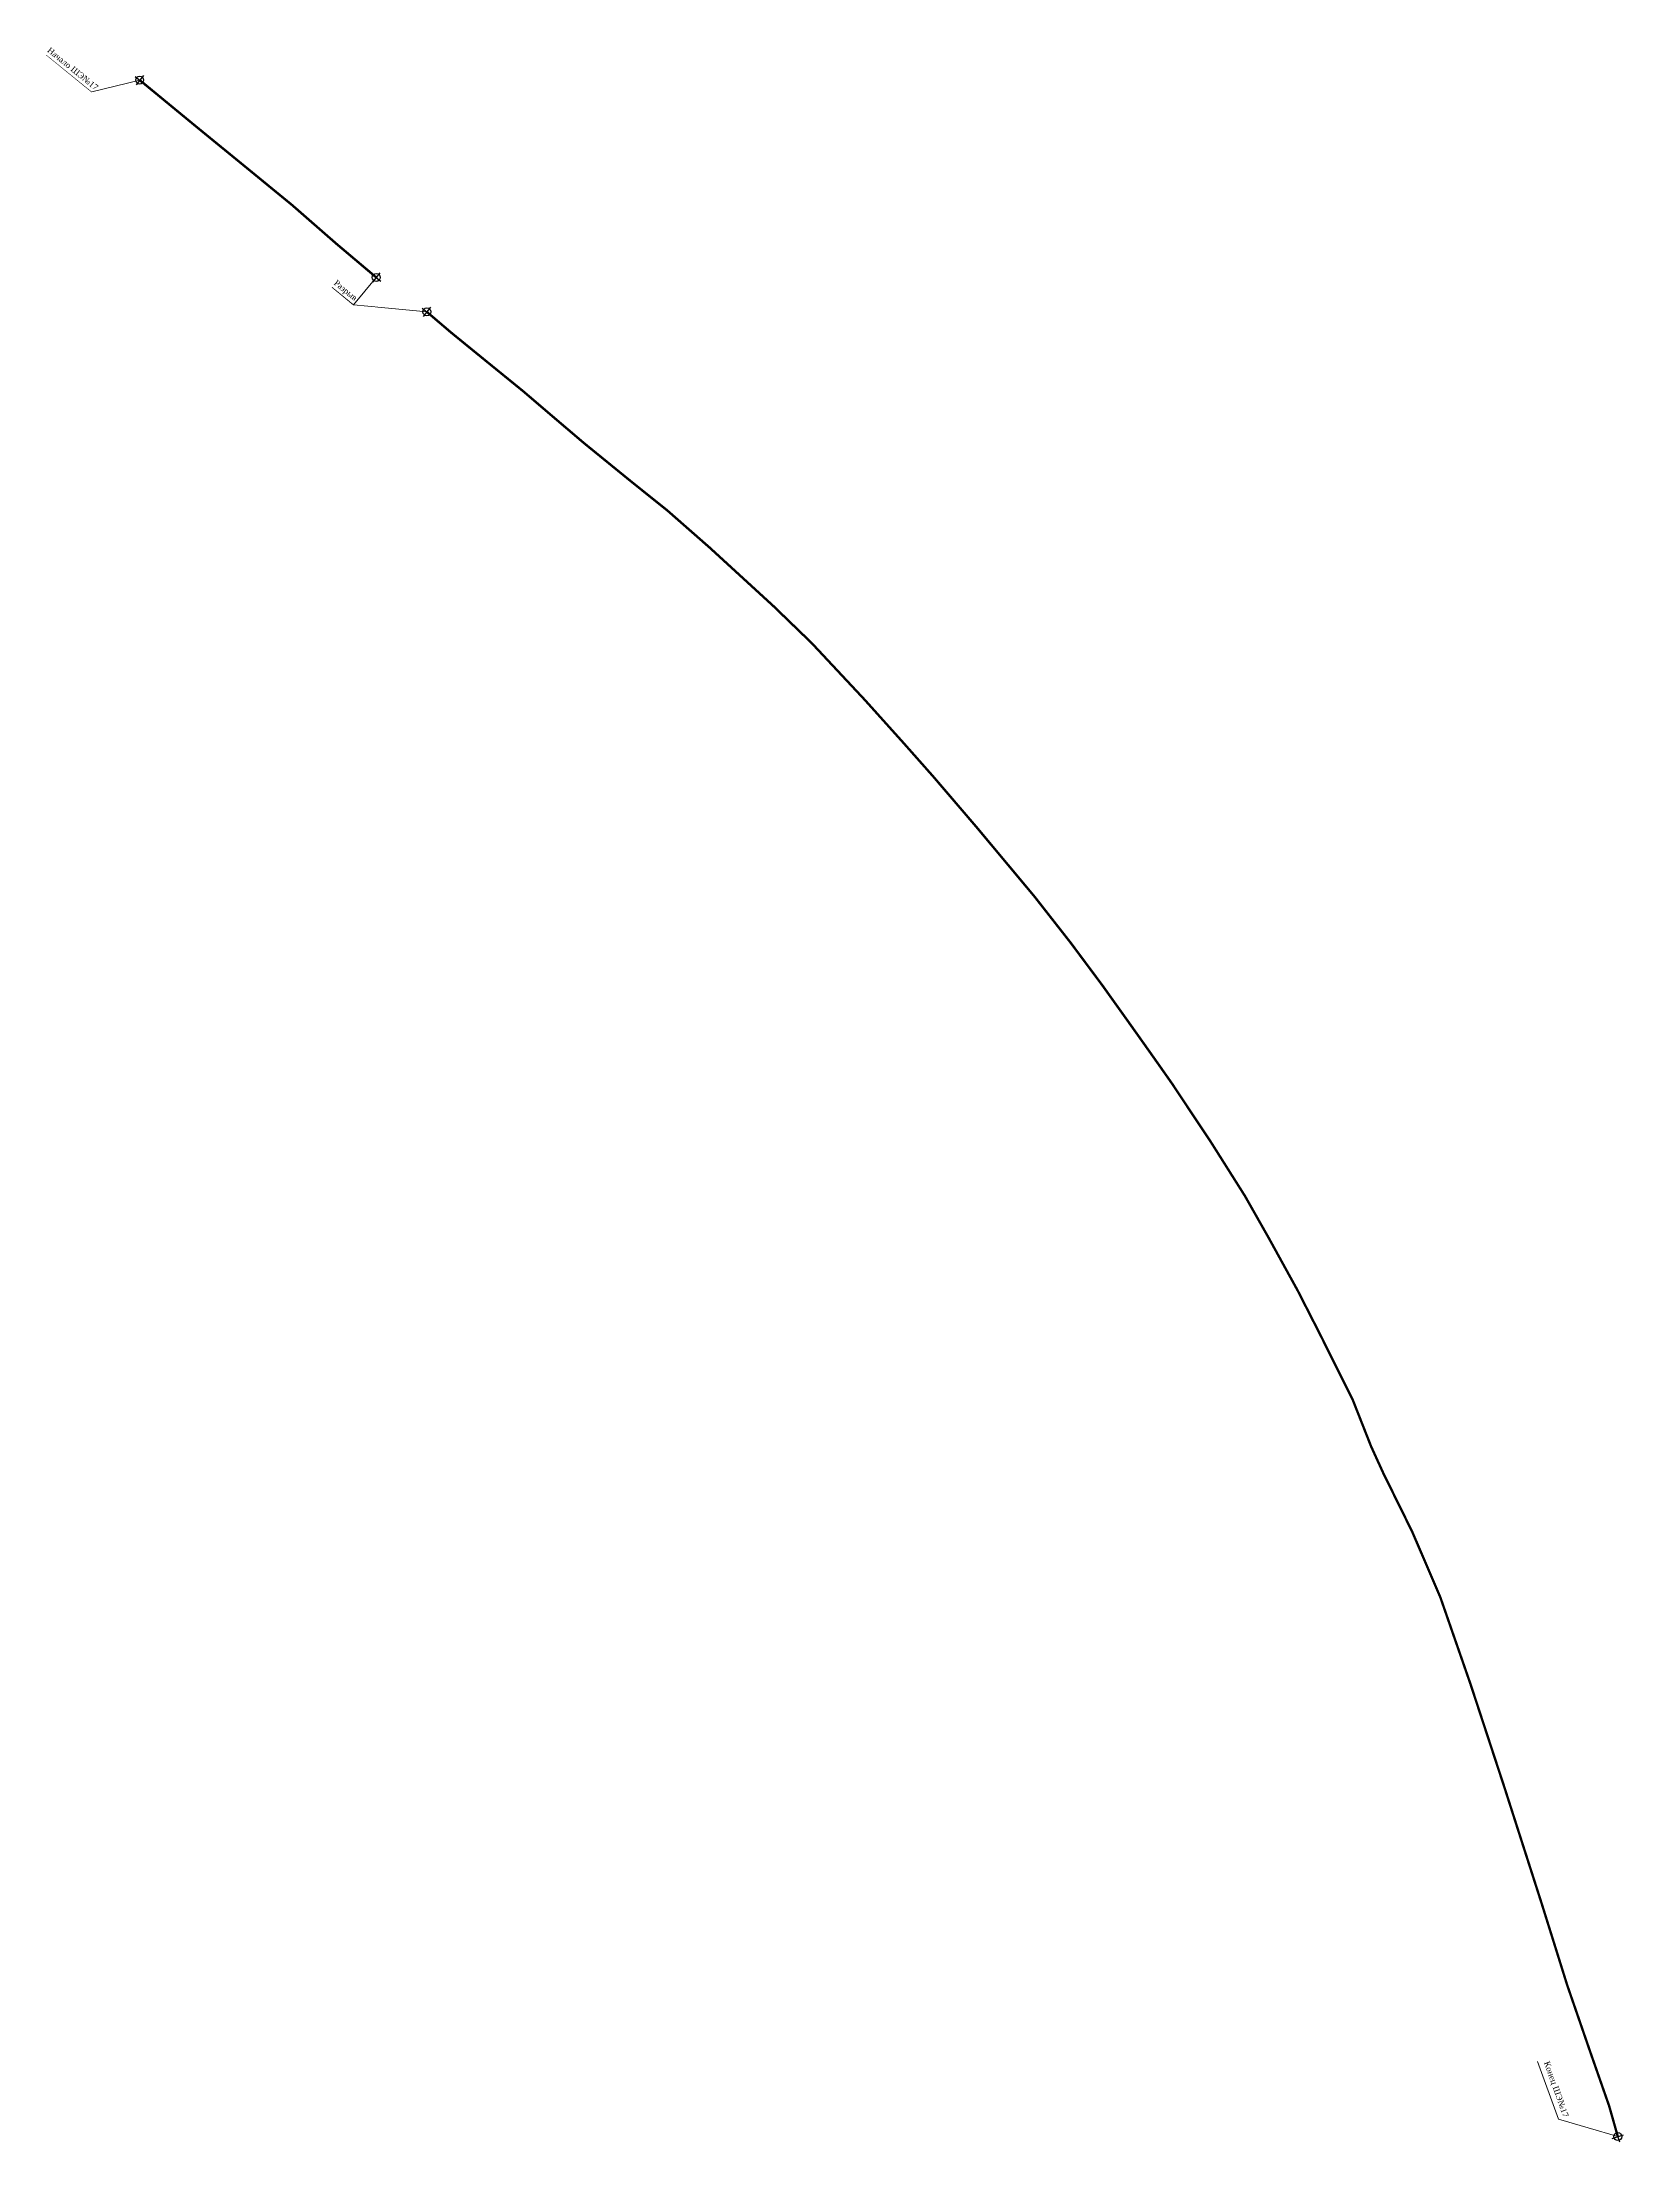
# Model space of a CAD drawing. Extents: x 8820 to 14401, y 7374 to 14078.
# Drawn here: x 11731 to 12131, y 8334 to 8872 of the extents above; entities that cross this region are included whole.
import ezdxf

# ---------------------------------------------------------------- set-up
doc = ezdxf.new("R2010")
doc.units = 0
doc.layers.add('!!!Экраны', color=255, linetype='Continuous')
doc.styles.get("Standard").update_dxf_attribs({"font": 'arial.ttf'})
doc.linetypes.add('20150928_План_АД_VKS ИСКП испр$0$ограждение2', pattern='A,0.25,-0.1,[132,ltypeshp.shx,S=0.1,R=0,X=-0.1,Y=0],-0.1,1', length=1.45)

msp = doc.modelspace()

# ---------------------------------------------------------------- linework, layer by layer
at = {"layer": '!!!Экраны', "color": 11, "lineweight": 9, "true_color": 0xf27172}
for p, q in [((11732.26, 8869.41), (11743.73, 8860.02)), ((11804.53, 8810.53), (11809.93, 8806.11)), ((12109.74, 8361.42), (12115.07, 8346.84))]:
    msp.add_line(p, q, dxfattribs=at)
at = {"layer": '!!!Экраны', "color": 11, "lineweight": 30, "true_color": 0xf27172}
for p, q in [((11754.65, 8863.93), (11756.99, 8862.06)), ((11756.75, 8864.17), (11754.89, 8861.82)), ((11814.54, 8813.97), (11816.89, 8812.11)), ((11816.65, 8814.21), (11814.78, 8811.87)), ((11827.37, 8805.27), (11829.68, 8803.36)), ((11829.48, 8805.48), (11827.57, 8803.16)), ((12128.64, 8341.98), (12131.49, 8342.91)), ((12130.53, 8341.02), (12129.6, 8343.87))]:
    msp.add_line(p, q, dxfattribs=at)
for centre in [(11755.82, 8862.99), (11815.71, 8813.04), (11828.52, 8804.32), (12130.06, 8342.45)]:
    msp.add_circle(centre, 1, dxfattribs=at)

# ---------------------------------------------------------------- next in the draw order: texts
at = {"layer": '!!!Экраны', "color": 11, "true_color": 0xf27172, "char_height": 1.5, "attachment_point": 7, "bg_fill": 2}
for s, insert, width, rotation in [('{\\fTimes New Roman|b0|i0|c204|p18;Начало ШЭ№17}', (11732.26, 8870.25), 28.0156, 320.9116), ('{\\fTimes New Roman|b0|i0|c204|p18;Конец ШЭ№17}', (12110.93, 8361.06), 27.6813, 289.2861)]:
    msp.add_mtext(s, dxfattribs=dict(at, insert=insert, width=width, rotation=rotation))

# ---------------------------------------------------------------- next in the draw order: linework, layer by layer
at = {"layer": '!!!Экраны', "color": 11, "lineweight": 9, "true_color": 0xf27172}
for p, q in [((11743.73, 8860.02), (11755.82, 8862.99)), ((12115.07, 8346.84), (12130.06, 8342.45))]:
    msp.add_line(p, q, dxfattribs=at)
at = {"layer": '!!!Экраны', "color": 11, "linetype": '20150928_План_АД_VKS ИСКП испр$0$ограждение2', "lineweight": 9, "true_color": 0xf27172, "const_width": 0.6}
for points in [[(11755.82, 8862.99), (11761.36, 8858.43), (11770.58, 8850.84), (11779.53, 8843.53), (11794.34, 8831.41), (11805.65, 8821.53), (11815.71, 8813.04)], [(11828.52, 8804.32), (11834.63, 8799.11), (11844.14, 8791.36), (11852.9, 8784.24), (11860.28, 8777.93), (11868.26, 8771.14), (11880.09, 8761.51), (11889.45, 8754.01), (11900.15, 8744.62), (11916.21, 8729.9), (11925.97, 8720.47), (11939.37, 8706.14), (11949.2, 8695.21), (11956.76, 8686.67), (11967.75, 8673.83), (11982.36, 8656.33), (11991.53, 8644.62), (11999.63, 8633.74), (12007.96, 8622.06), (12013.54, 8614.18), (12017.17, 8609.01), (12027.01, 8594.21), (12035.63, 8580.57), (12041.68, 8569.9), (12049.01, 8556.58), (12055.06, 8544.74), (12062.92, 8528.99), (12067.61, 8517.1), (12070.71, 8510.31), (12078.02, 8495.5), (12085.12, 8478.96), (12092.76, 8456.98), (12101.34, 8430.86), (12110.81, 8401.34), (12117.23, 8380.82), (12123.1, 8363.81), (12127.87, 8350.17), (12130.06, 8342.45)]]:
    msp.add_lwpolyline(points, dxfattribs=at)

# ---------------------------------------------------------------- next in the draw order: texts
at = {"layer": '!!!Экраны', "color": 11, "true_color": 0xf27172, "insert": (11804.53, 8810.98), "char_height": 1.5, "width": 12.6185, "attachment_point": 7, "rotation": 320.9116, "bg_fill": 2}
msp.add_mtext('{\\fTimes New Roman|b0|i0|c204|p18;Разрыв}', dxfattribs=at)

# ---------------------------------------------------------------- next in the draw order: linework, layer by layer
at = {"layer": '!!!Экраны', "color": 11, "lineweight": 9, "true_color": 0xf27172}
for q in [(11815.71, 8813.04), (11828.52, 8804.31)]:
    msp.add_line((11809.93, 8806.11), q, dxfattribs=at)

doc.saveas('drawing.dxf')
